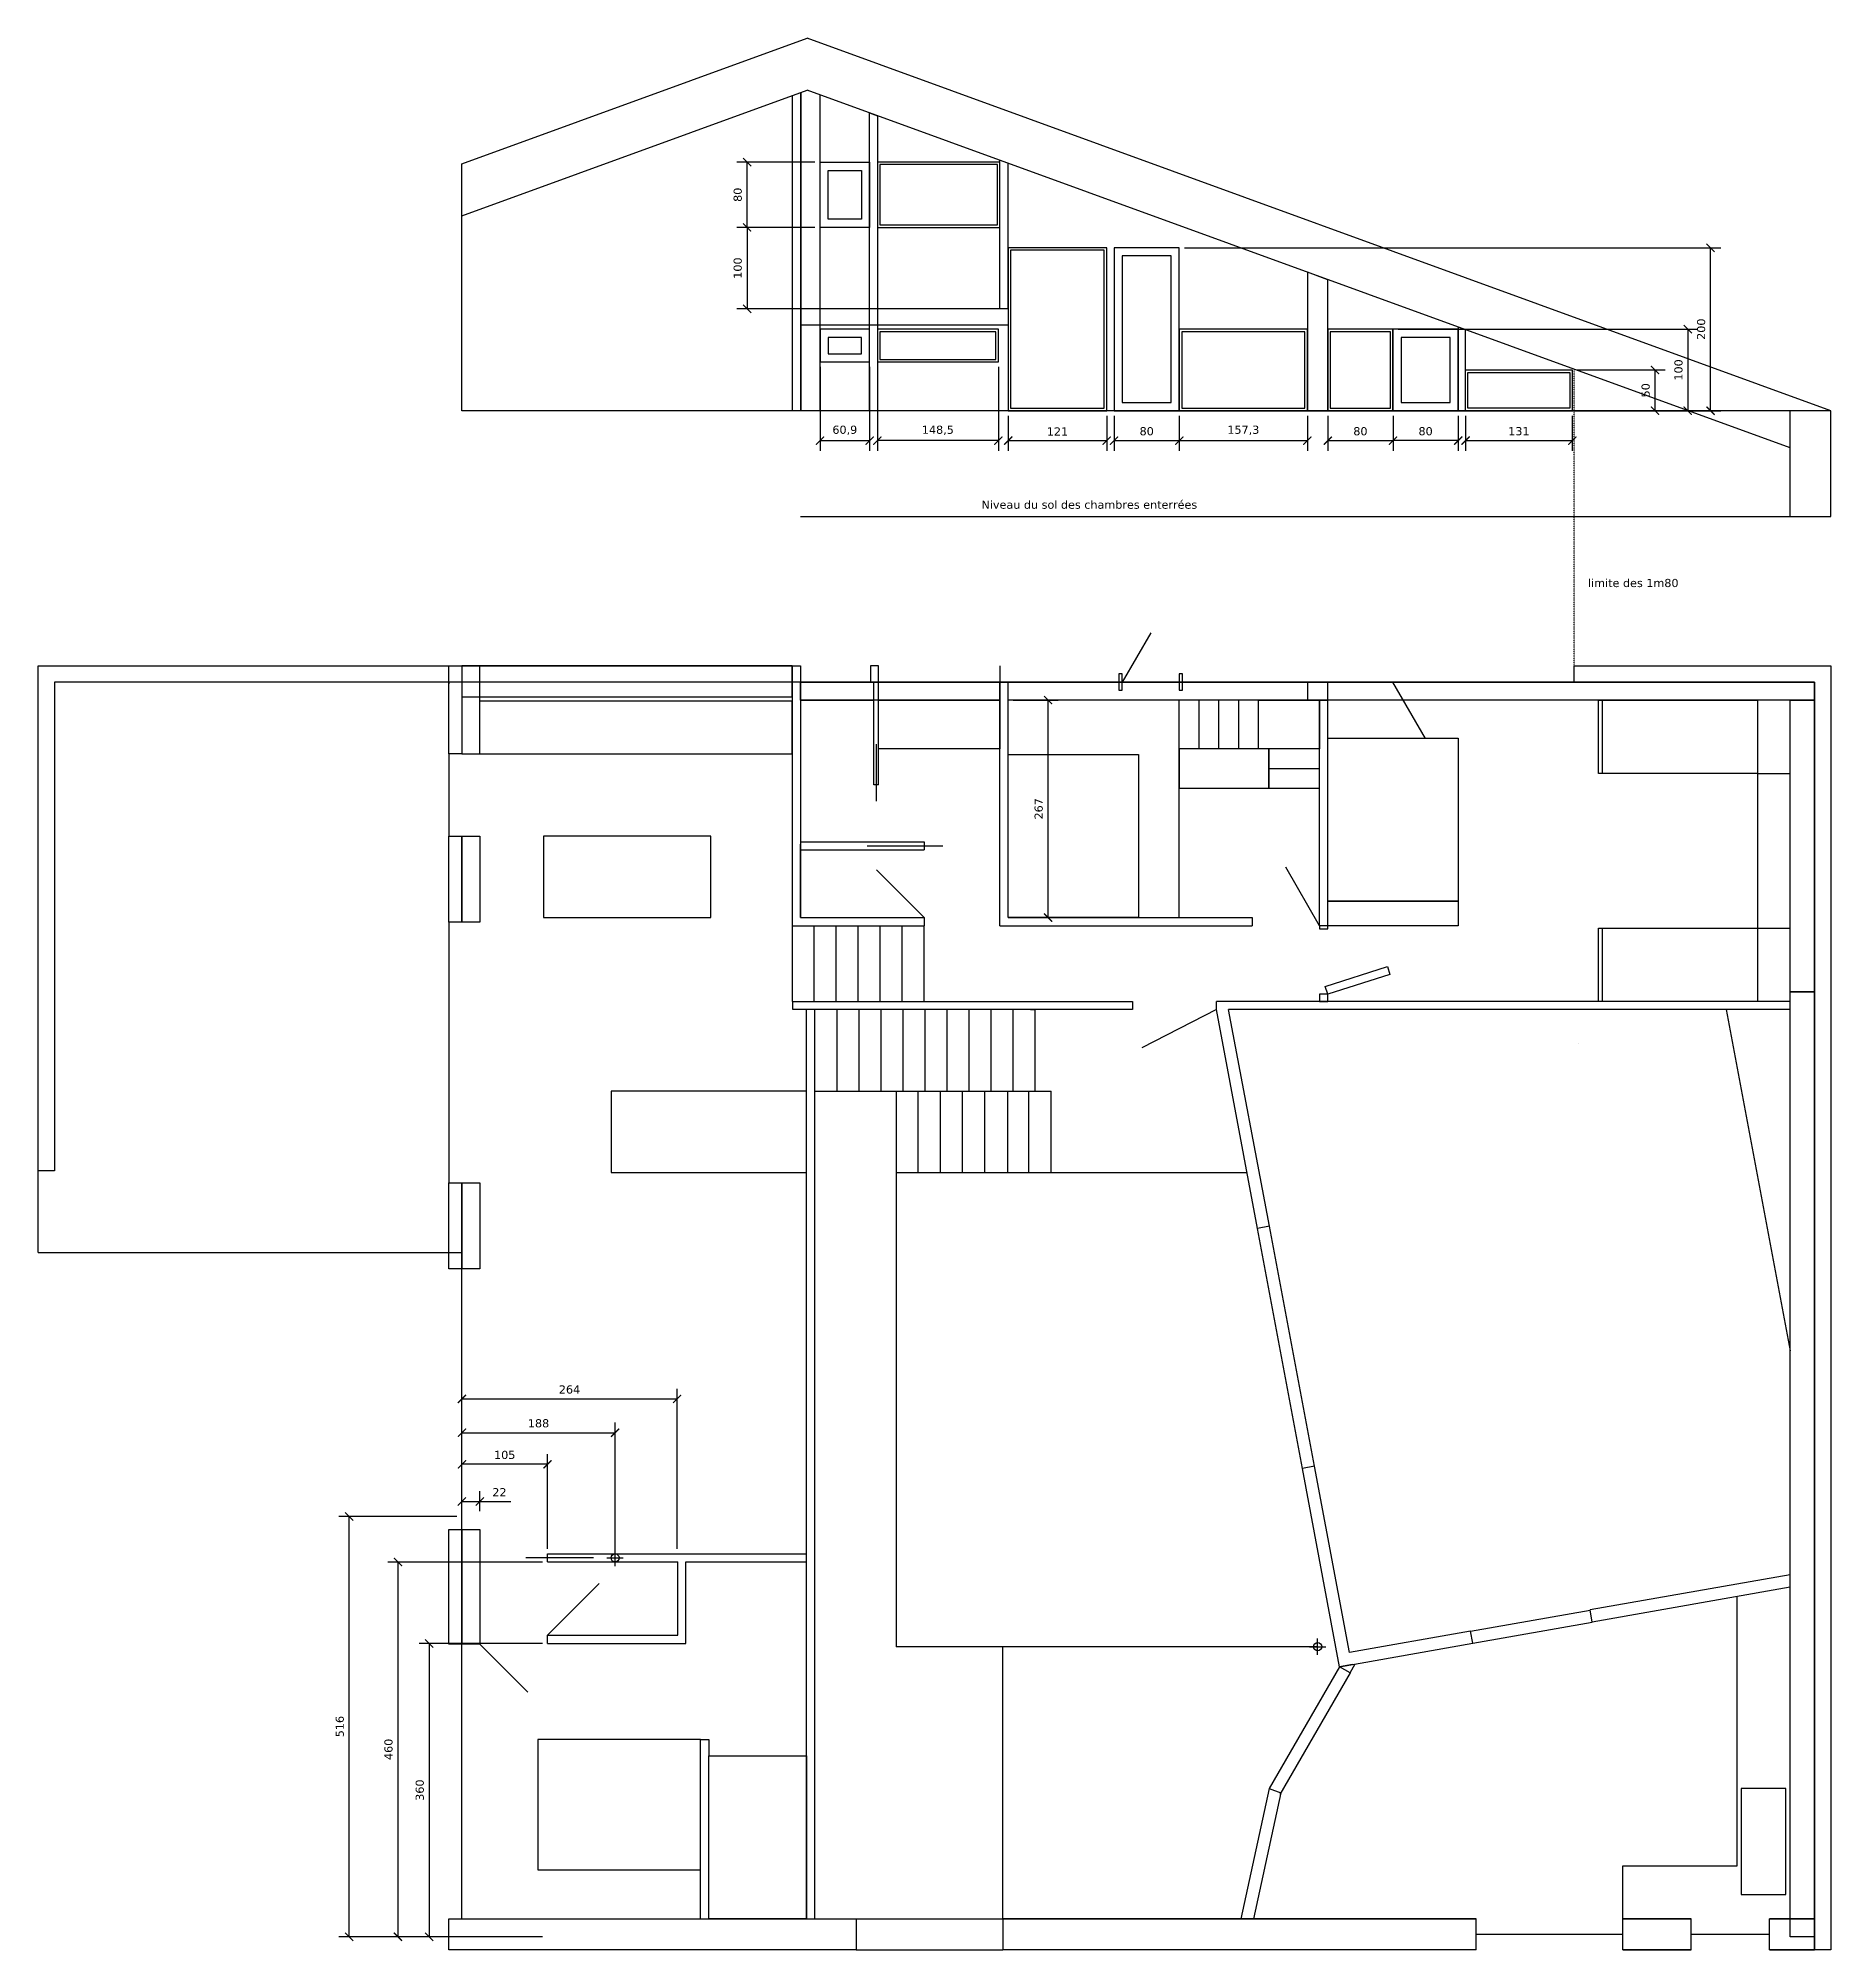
# Model space of a CAD drawing. Header units: centimetres. Extents: x -262314 to 1497847, y -126598 to 219599.
# Drawn here: x 738594 to 760594, y 60783 to 84246 of the extents above; entities that cross this region are included whole.
import ezdxf

# ---------------------------------------------------------------- set-up
doc = ezdxf.new("R2010")
doc.units = ezdxf.units.CM
doc.header["$PDMODE"] = 34
doc.header["$PDSIZE"] = 100
doc.linetypes.add('DOT2', pattern=[0.125, 0, -0.125])
for name, color, linetype in [('A-Roof', 2, 'Continuous'), ('A-terrasse-exterieur', 36, 'Continuous'), ('A-Wall', 30, 'Continuous'), ('AC-Calcul ratios', 4, 'Continuous'), ('Dimensions', 6, 'Continuous'), ('I-Cloison', 11, 'Continuous'), ('I-STAIRS', 44, 'Continuous'), ('IS-Ouate', 253, 'Continuous'), ('Isolant pourtour radier', 36, 'Continuous'), ('lignes-symbolique', 51, 'DOT2'), ('Mobilier PMR', 201, 'Continuous'), ('Mur de soutenement', 1, 'Continuous'), ('Portes', 3, 'Continuous')]:
    doc.layers.add(name, color=color, linetype=linetype)
doc.styles.add('Seb', font='Verdana.ttf')
doc.dimstyles.new('d', dxfattribs={"dimtxt": 1, "dimasz": 1, "dimexe": 1.25, "dimexo": 0.625, "dimtad": 1, "dimdec": 1, "dimlfac": 0.1, "dimtxsty": 'Seb', "dimblk": 'ARCHTICK', "dimblk1": 'ARCHTICK', "dimblk2": 'ARCHTICK', "dimcen": 2.5, "dimclrd": 256, "dimclre": 256, "dimadec": 0, "dimazin": 0, "dimtfac": 1, "dimtdec": 1, "dimtmove": 0, "dimatfit": 3, "dimldrblk": 'ARCHTICK', "dimfxl": 1, "dimlwd": -1, "dimlwe": -1, "dimarcsym": 0})

# ---------------------------------------------------------------- blocks, each defined once
blk = doc.blocks.new('_ArchTick')
at = {"color": 0, "linetype": 'ByBlock', "const_width": 0.15}
blk.add_lwpolyline([(-0.5, -0.5), (0.5, 0.5)], dxfattribs=at)
blk = doc.blocks.new('*D2772')
at = {"layer": 'Defpoints', "color": 0, "transparency": 16777216}
for p in [(750498, 79675), (751708, 79675), (751708, 79307)]:
    blk.add_point(p, dxfattribs=at)
at = {"layer": 'Dimensions', "transparency": 16777216}
for p, q in [((750498, 79612), (750498, 79182)), ((751708, 79612), (751708, 79182)), ((750498, 79307), (751708, 79307))]:
    blk.add_line(p, q, dxfattribs=at)
at = {"layer": 'Dimensions', "transparency": 16777216, "xscale": 100, "yscale": 100, "zscale": 100, "rotation": 180}
blk.add_blockref('_ArchTick', (750498, 79307), dxfattribs=at)
at = {"layer": 'Dimensions', "transparency": 16777216, "xscale": 100, "yscale": 100, "zscale": 100}
blk.add_blockref('_ArchTick', (751708, 79307), dxfattribs=at)
at = {"layer": 'Dimensions', "color": 0, "transparency": 16777216, "insert": (751103, 79420), "char_height": 100, "attachment_point": 5, "style": 'Seb'}
blk.add_mtext('121', dxfattribs=at)
blk = doc.blocks.new('*D2773')
at = {"layer": 'Defpoints', "color": 0, "transparency": 16777216}
for p in [(751798, 79675), (752598, 79675), (752598, 79307)]:
    blk.add_point(p, dxfattribs=at)
at = {"layer": 'Dimensions', "transparency": 16777216}
for p, q in [((751798, 79612), (751798, 79182)), ((752598, 79612), (752598, 79182)), ((751798, 79307), (752598, 79307))]:
    blk.add_line(p, q, dxfattribs=at)
at = {"layer": 'Dimensions', "transparency": 16777216, "xscale": 100, "yscale": 100, "zscale": 100, "rotation": 180}
blk.add_blockref('_ArchTick', (751798, 79307), dxfattribs=at)
at = {"layer": 'Dimensions', "transparency": 16777216, "xscale": 100, "yscale": 100, "zscale": 100}
blk.add_blockref('_ArchTick', (752598, 79307), dxfattribs=at)
at = {"layer": 'Dimensions', "color": 0, "transparency": 16777216, "insert": (752198, 79422), "char_height": 100, "attachment_point": 5, "style": 'Seb'}
blk.add_mtext('80', dxfattribs=at)
blk = doc.blocks.new('*D2774')
at = {"layer": 'Defpoints', "color": 0, "transparency": 16777216}
for p in [(752598, 79675), (754171, 79675), (754171, 79307)]:
    blk.add_point(p, dxfattribs=at)
at = {"layer": 'Dimensions', "transparency": 16777216}
for p, q in [((752598, 79612), (752598, 79182)), ((754171, 79612), (754171, 79182)), ((752598, 79307), (754171, 79307))]:
    blk.add_line(p, q, dxfattribs=at)
at = {"layer": 'Dimensions', "transparency": 16777216, "xscale": 100, "yscale": 100, "zscale": 100, "rotation": 180}
blk.add_blockref('_ArchTick', (752598, 79307), dxfattribs=at)
at = {"layer": 'Dimensions', "transparency": 16777216, "xscale": 100, "yscale": 100, "zscale": 100}
blk.add_blockref('_ArchTick', (754171, 79307), dxfattribs=at)
at = {"layer": 'Dimensions', "color": 0, "transparency": 16777216, "insert": (753384, 79433), "char_height": 100, "attachment_point": 5, "style": 'Seb'}
blk.add_mtext('157,3', dxfattribs=at)
blk = doc.blocks.new('*D2775')
at = {"layer": 'Defpoints', "color": 0, "transparency": 16777216}
for p in [(756111, 79675), (757421, 79675), (757421, 79307)]:
    blk.add_point(p, dxfattribs=at)
at = {"layer": 'Dimensions', "transparency": 16777216}
for p, q in [((756111, 79612), (756111, 79182)), ((757421, 79612), (757421, 79182)), ((756111, 79307), (757421, 79307))]:
    blk.add_line(p, q, dxfattribs=at)
at = {"layer": 'Dimensions', "transparency": 16777216, "xscale": 100, "yscale": 100, "zscale": 100, "rotation": 180}
blk.add_blockref('_ArchTick', (756111, 79307), dxfattribs=at)
at = {"layer": 'Dimensions', "transparency": 16777216, "xscale": 100, "yscale": 100, "zscale": 100}
blk.add_blockref('_ArchTick', (757421, 79307), dxfattribs=at)
at = {"layer": 'Dimensions', "color": 0, "transparency": 16777216, "insert": (756766, 79422), "char_height": 100, "attachment_point": 5, "style": 'Seb'}
blk.add_mtext('131', dxfattribs=at)
blk = doc.blocks.new('*D2776')
at = {"layer": 'Defpoints', "color": 0, "transparency": 16777216}
for p in [(752598, 81675), (759118, 81675), (752598, 79675)]:
    blk.add_point(p, dxfattribs=at)
at = {"layer": 'Dimensions', "transparency": 16777216}
for p, q in [((752660, 81675), (759243, 81675)), ((759118, 79675), (759118, 81675)), ((752660, 79675), (759243, 79675))]:
    blk.add_line(p, q, dxfattribs=at)
at = {"layer": 'Dimensions', "transparency": 16777216, "xscale": 100, "yscale": 100, "zscale": 100}
for p, rotation in [((759118, 81675), 90), ((759118, 79675), 270)]:
    blk.add_blockref('_ArchTick', p, dxfattribs=dict(at, rotation=rotation))
at = {"layer": 'Dimensions', "color": 0, "transparency": 16777216, "insert": (759003, 80675), "char_height": 100, "attachment_point": 5, "rotation": 90, "style": 'Seb'}
blk.add_mtext('200', dxfattribs=at)
blk = doc.blocks.new('*D2777')
at = {"layer": 'Defpoints', "color": 0, "transparency": 16777216}
for p in [(755221, 80675), (756021, 79675), (758839, 79675)]:
    blk.add_point(p, dxfattribs=at)
at = {"layer": 'Dimensions', "transparency": 16777216}
for p, q in [((755283, 80675), (758964, 80675)), ((758839, 80675), (758839, 79675)), ((756083, 79675), (758964, 79675))]:
    blk.add_line(p, q, dxfattribs=at)
at = {"layer": 'Dimensions', "transparency": 16777216, "xscale": 100, "yscale": 100, "zscale": 100}
for p, rotation in [((758839, 80675), 90), ((758839, 79675), 270)]:
    blk.add_blockref('_ArchTick', p, dxfattribs=dict(at, rotation=rotation))
at = {"layer": 'Dimensions', "color": 0, "transparency": 16777216, "insert": (758725, 80175), "char_height": 100, "attachment_point": 5, "rotation": 90, "style": 'Seb'}
blk.add_mtext('100', dxfattribs=at)
blk = doc.blocks.new('*D2778')
at = {"layer": 'Defpoints', "color": 0, "transparency": 16777216}
for p in [(757421, 80175), (757421, 79675), (758436, 79675)]:
    blk.add_point(p, dxfattribs=at)
at = {"layer": 'Dimensions', "transparency": 16777216}
for p, q in [((757483, 80175), (758561, 80175)), ((758436, 80175), (758436, 79675)), ((757483, 79675), (758561, 79675))]:
    blk.add_line(p, q, dxfattribs=at)
at = {"layer": 'Dimensions', "transparency": 16777216, "xscale": 100, "yscale": 100, "zscale": 100}
for p, rotation in [((758436, 80175), 90), ((758436, 79675), 270)]:
    blk.add_blockref('_ArchTick', p, dxfattribs=dict(at, rotation=rotation))
at = {"layer": 'Dimensions', "color": 0, "transparency": 16777216, "insert": (758322, 79925), "char_height": 100, "attachment_point": 5, "rotation": 90, "style": 'Seb'}
blk.add_mtext('50', dxfattribs=at)
blk = doc.blocks.new('*D2779')
at = {"layer": 'Defpoints', "color": 0, "transparency": 16777216}
for p in [(750498, 76123), (750988, 76123), (750498, 73453)]:
    blk.add_point(p, dxfattribs=at)
at = {"layer": 'Dimensions', "transparency": 16777216}
for p, q in [((750560, 76123), (751113, 76123)), ((750988, 73453), (750988, 76123)), ((750560, 73453), (751113, 73453))]:
    blk.add_line(p, q, dxfattribs=at)
at = {"layer": 'Dimensions', "transparency": 16777216, "xscale": 100, "yscale": 100, "zscale": 100}
for p, rotation in [((750988, 76123), 90), ((750988, 73453), 270)]:
    blk.add_blockref('_ArchTick', p, dxfattribs=dict(at, rotation=rotation))
at = {"layer": 'Dimensions', "color": 0, "transparency": 16777216, "insert": (750873, 74788), "char_height": 100, "attachment_point": 5, "rotation": 90, "style": 'Seb'}
blk.add_mtext('267', dxfattribs=at)
blk = doc.blocks.new('*D2780')
at = {"layer": 'Defpoints', "color": 0, "transparency": 16777216}
for p in [(748893, 80275), (750378, 80275), (748893, 79307)]:
    blk.add_point(p, dxfattribs=at)
at = {"layer": 'Dimensions', "transparency": 16777216}
for p, q in [((748893, 80212), (748893, 79182)), ((750378, 80212), (750378, 79182)), ((750378, 79307), (748893, 79307))]:
    blk.add_line(p, q, dxfattribs=at)
at = {"layer": 'Dimensions', "transparency": 16777216, "xscale": 100, "yscale": 100, "zscale": 100, "rotation": 180}
blk.add_blockref('_ArchTick', (748893, 79307), dxfattribs=at)
at = {"layer": 'Dimensions', "transparency": 16777216, "xscale": 100, "yscale": 100, "zscale": 100}
blk.add_blockref('_ArchTick', (750378, 79307), dxfattribs=at)
at = {"layer": 'Dimensions', "color": 0, "transparency": 16777216, "insert": (749635, 79433), "char_height": 100, "attachment_point": 5, "style": 'Seb'}
blk.add_mtext('148,5', dxfattribs=at)
blk = doc.blocks.new('*D2781')
at = {"layer": 'Defpoints', "color": 0, "transparency": 16777216}
for p in [(748189, 80275), (748798, 80275), (748798, 79307)]:
    blk.add_point(p, dxfattribs=at)
at = {"layer": 'Dimensions', "transparency": 16777216}
for p, q in [((748189, 80212), (748189, 79182)), ((748798, 80212), (748798, 79182)), ((748189, 79307), (748798, 79307))]:
    blk.add_line(p, q, dxfattribs=at)
at = {"layer": 'Dimensions', "transparency": 16777216, "xscale": 100, "yscale": 100, "zscale": 100, "rotation": 180}
blk.add_blockref('_ArchTick', (748189, 79307), dxfattribs=at)
at = {"layer": 'Dimensions', "transparency": 16777216, "xscale": 100, "yscale": 100, "zscale": 100}
blk.add_blockref('_ArchTick', (748798, 79307), dxfattribs=at)
at = {"layer": 'Dimensions', "color": 0, "transparency": 16777216, "insert": (748493, 79433), "char_height": 100, "attachment_point": 5, "style": 'Seb'}
blk.add_mtext('60,9', dxfattribs=at)
blk = doc.blocks.new('*D2782')
at = {"layer": 'Defpoints', "color": 0, "transparency": 16777216}
for p in [(755221, 79675), (756021, 79675), (755221, 79307)]:
    blk.add_point(p, dxfattribs=at)
at = {"layer": 'Dimensions', "transparency": 16777216}
for p, q in [((755221, 79612), (755221, 79182)), ((756021, 79612), (756021, 79182)), ((756021, 79307), (755221, 79307))]:
    blk.add_line(p, q, dxfattribs=at)
at = {"layer": 'Dimensions', "transparency": 16777216, "xscale": 100, "yscale": 100, "zscale": 100, "rotation": 180}
blk.add_blockref('_ArchTick', (755221, 79307), dxfattribs=at)
at = {"layer": 'Dimensions', "transparency": 16777216, "xscale": 100, "yscale": 100, "zscale": 100}
blk.add_blockref('_ArchTick', (756021, 79307), dxfattribs=at)
at = {"layer": 'Dimensions', "color": 0, "transparency": 16777216, "insert": (755621, 79422), "char_height": 100, "attachment_point": 5, "style": 'Seb'}
blk.add_mtext('80', dxfattribs=at)
blk = doc.blocks.new('*D2783')
at = {"layer": 'Defpoints', "color": 0, "transparency": 16777216}
for p in [(754421, 79675), (755221, 79675), (755221, 79307)]:
    blk.add_point(p, dxfattribs=at)
at = {"layer": 'Dimensions', "transparency": 16777216}
for p, q in [((754421, 79612), (754421, 79182)), ((755221, 79612), (755221, 79182)), ((754421, 79307), (755221, 79307))]:
    blk.add_line(p, q, dxfattribs=at)
at = {"layer": 'Dimensions', "transparency": 16777216, "xscale": 100, "yscale": 100, "zscale": 100, "rotation": 180}
blk.add_blockref('_ArchTick', (754421, 79307), dxfattribs=at)
at = {"layer": 'Dimensions', "transparency": 16777216, "xscale": 100, "yscale": 100, "zscale": 100}
blk.add_blockref('_ArchTick', (755221, 79307), dxfattribs=at)
at = {"layer": 'Dimensions', "color": 0, "transparency": 16777216, "insert": (754821, 79422), "char_height": 100, "attachment_point": 5, "style": 'Seb'}
blk.add_mtext('80', dxfattribs=at)
blk = doc.blocks.new('*D2784')
at = {"layer": 'Defpoints', "color": 0, "transparency": 16777216}
for p in [(748189, 81925), (747294, 80925), (748189, 80925)]:
    blk.add_point(p, dxfattribs=at)
at = {"layer": 'Dimensions', "transparency": 16777216}
for p, q in [((748126, 81925), (747169, 81925)), ((747294, 81925), (747294, 80925)), ((748126, 80925), (747169, 80925))]:
    blk.add_line(p, q, dxfattribs=at)
at = {"layer": 'Dimensions', "transparency": 16777216, "xscale": 100, "yscale": 100, "zscale": 100}
for p, rotation in [((747294, 81925), 90), ((747294, 80925), 270)]:
    blk.add_blockref('_ArchTick', p, dxfattribs=dict(at, rotation=rotation))
at = {"layer": 'Dimensions', "color": 0, "transparency": 16777216, "insert": (747179, 81425), "char_height": 100, "attachment_point": 5, "rotation": 90, "style": 'Seb'}
blk.add_mtext('100', dxfattribs=at)
blk = doc.blocks.new('*D2785')
at = {"layer": 'Defpoints', "color": 0, "transparency": 16777216}
for p in [(747294, 82725), (748189, 82725), (748189, 81925)]:
    blk.add_point(p, dxfattribs=at)
at = {"layer": 'Dimensions', "transparency": 16777216}
for p, q in [((748126, 82725), (747169, 82725)), ((747294, 81925), (747294, 82725)), ((748126, 81925), (747169, 81925))]:
    blk.add_line(p, q, dxfattribs=at)
at = {"layer": 'Dimensions', "transparency": 16777216, "xscale": 100, "yscale": 100, "zscale": 100}
for p, rotation in [((747294, 82725), 90), ((747294, 81925), 270)]:
    blk.add_blockref('_ArchTick', p, dxfattribs=dict(at, rotation=rotation))
at = {"layer": 'Dimensions', "color": 0, "transparency": 16777216, "insert": (747179, 82325), "char_height": 100, "attachment_point": 5, "rotation": 90, "style": 'Seb'}
blk.add_mtext('80', dxfattribs=at)
blk = doc.blocks.new('*D2797')
at = {"layer": 'Defpoints', "color": 0, "transparency": 16777216}
for p in [(743794, 66742), (743794, 65643), (744844, 65643)]:
    blk.add_point(p, dxfattribs=at)
at = {"layer": 'Dimensions', "transparency": 16777216}
for p, q in [((743794, 65706), (743794, 66867)), ((744844, 66742), (743794, 66742)), ((744844, 65706), (744844, 66867))]:
    blk.add_line(p, q, dxfattribs=at)
at = {"layer": 'Dimensions', "transparency": 16777216, "xscale": 100, "yscale": 100, "zscale": 100, "rotation": 180}
blk.add_blockref('_ArchTick', (743794, 66742), dxfattribs=at)
at = {"layer": 'Dimensions', "transparency": 16777216, "xscale": 100, "yscale": 100, "zscale": 100}
blk.add_blockref('_ArchTick', (744844, 66742), dxfattribs=at)
at = {"layer": 'Dimensions', "color": 0, "transparency": 16777216, "insert": (744319, 66857), "char_height": 100, "attachment_point": 5, "style": 'Seb'}
blk.add_mtext('105', dxfattribs=at)
blk = doc.blocks.new('*D2798')
at = {"layer": 'Defpoints', "color": 0, "transparency": 16777216}
for p in [(744014, 66286), (743794, 65943), (744014, 66103)]:
    blk.add_point(p, dxfattribs=at)
at = {"layer": 'Dimensions', "transparency": 16777216}
for p, q in [((743794, 66006), (743794, 66411)), ((744014, 66166), (744014, 66411)), ((743794, 66286), (744014, 66286)), ((744014, 66286), (744395, 66286))]:
    blk.add_line(p, q, dxfattribs=at)
at = {"layer": 'Dimensions', "transparency": 16777216, "xscale": 100, "yscale": 100, "zscale": 100, "rotation": 180}
blk.add_blockref('_ArchTick', (743794, 66286), dxfattribs=at)
at = {"layer": 'Dimensions', "transparency": 16777216, "xscale": 100, "yscale": 100, "zscale": 100}
blk.add_blockref('_ArchTick', (744014, 66286), dxfattribs=at)
at = {"layer": 'Dimensions', "color": 0, "transparency": 16777216, "insert": (744254, 66400), "char_height": 100, "attachment_point": 5, "style": 'Seb'}
blk.add_mtext('22', dxfattribs=at)
blk = doc.blocks.new('*D2799')
at = {"layer": 'Defpoints', "color": 0, "transparency": 16777216}
for p in [(745674, 67130), (743794, 65643), (745674, 65593)]:
    blk.add_point(p, dxfattribs=at)
at = {"layer": 'Dimensions', "transparency": 16777216}
for p, q in [((743794, 65706), (743794, 67255)), ((743794, 67130), (745674, 67130)), ((745674, 65656), (745674, 67255))]:
    blk.add_line(p, q, dxfattribs=at)
at = {"layer": 'Dimensions', "transparency": 16777216, "xscale": 100, "yscale": 100, "zscale": 100, "rotation": 180}
blk.add_blockref('_ArchTick', (743794, 67130), dxfattribs=at)
at = {"layer": 'Dimensions', "transparency": 16777216, "xscale": 100, "yscale": 100, "zscale": 100}
blk.add_blockref('_ArchTick', (745674, 67130), dxfattribs=at)
at = {"layer": 'Dimensions', "color": 0, "transparency": 16777216, "insert": (744734, 67245), "char_height": 100, "attachment_point": 5, "style": 'Seb'}
blk.add_mtext('188', dxfattribs=at)
blk = doc.blocks.new('*D2800')
at = {"layer": 'Defpoints', "color": 0, "transparency": 16777216}
for p in [(746434, 67545), (743794, 65643), (746434, 65643)]:
    blk.add_point(p, dxfattribs=at)
at = {"layer": 'Dimensions', "transparency": 16777216}
for p, q in [((743794, 65706), (743794, 67670)), ((746434, 65706), (746434, 67670)), ((743794, 67545), (746434, 67545))]:
    blk.add_line(p, q, dxfattribs=at)
at = {"layer": 'Dimensions', "transparency": 16777216, "xscale": 100, "yscale": 100, "zscale": 100, "rotation": 180}
blk.add_blockref('_ArchTick', (743794, 67545), dxfattribs=at)
at = {"layer": 'Dimensions', "transparency": 16777216, "xscale": 100, "yscale": 100, "zscale": 100}
blk.add_blockref('_ArchTick', (746434, 67545), dxfattribs=at)
at = {"layer": 'Dimensions', "color": 0, "transparency": 16777216, "insert": (745114, 67660), "char_height": 100, "attachment_point": 5, "style": 'Seb'}
blk.add_mtext('264', dxfattribs=at)
blk = doc.blocks.new('*D2801')
at = {"layer": 'Defpoints', "color": 0, "transparency": 16777216}
for p in [(742410, 66103), (743794, 66103), (743794, 60943)]:
    blk.add_point(p, dxfattribs=at)
at = {"layer": 'Dimensions', "transparency": 16777216}
for p, q in [((743731, 66103), (742285, 66103)), ((742410, 60943), (742410, 66103)), ((743731, 60943), (742285, 60943))]:
    blk.add_line(p, q, dxfattribs=at)
at = {"layer": 'Dimensions', "transparency": 16777216, "xscale": 100, "yscale": 100, "zscale": 100}
for p, rotation in [((742410, 66103), 90), ((742410, 60943), 270)]:
    blk.add_blockref('_ArchTick', p, dxfattribs=dict(at, rotation=rotation))
at = {"layer": 'Dimensions', "color": 0, "transparency": 16777216, "insert": (742295, 63523), "char_height": 100, "attachment_point": 5, "rotation": 90, "style": 'Seb'}
blk.add_mtext('516', dxfattribs=at)
blk = doc.blocks.new('*D2802')
at = {"layer": 'Defpoints', "color": 0, "transparency": 16777216}
for p in [(744844, 65543), (743008, 60943), (744844, 60943)]:
    blk.add_point(p, dxfattribs=at)
at = {"layer": 'Dimensions', "transparency": 16777216}
for p, q in [((744781, 65543), (742883, 65543)), ((743008, 65543), (743008, 60943)), ((744781, 60943), (742883, 60943))]:
    blk.add_line(p, q, dxfattribs=at)
at = {"layer": 'Dimensions', "transparency": 16777216, "xscale": 100, "yscale": 100, "zscale": 100}
for p, rotation in [((743008, 65543), 90), ((743008, 60943), 270)]:
    blk.add_blockref('_ArchTick', p, dxfattribs=dict(at, rotation=rotation))
at = {"layer": 'Dimensions', "color": 0, "transparency": 16777216, "insert": (742893, 63243), "char_height": 100, "attachment_point": 5, "rotation": 90, "style": 'Seb'}
blk.add_mtext('460', dxfattribs=at)
blk = doc.blocks.new('*D2803')
at = {"layer": 'Defpoints', "color": 0, "transparency": 16777216}
for p in [(744844, 64543), (743392, 60943), (744844, 60943)]:
    blk.add_point(p, dxfattribs=at)
at = {"layer": 'Dimensions', "transparency": 16777216}
for p, q in [((744781, 64543), (743267, 64543)), ((743392, 64543), (743392, 60943)), ((744781, 60943), (743267, 60943))]:
    blk.add_line(p, q, dxfattribs=at)
at = {"layer": 'Dimensions', "transparency": 16777216, "xscale": 100, "yscale": 100, "zscale": 100}
for p, rotation in [((743392, 64543), 90), ((743392, 60943), 270)]:
    blk.add_blockref('_ArchTick', p, dxfattribs=dict(at, rotation=rotation))
at = {"layer": 'Dimensions', "color": 0, "transparency": 16777216, "insert": (743277, 62743), "char_height": 100, "attachment_point": 5, "rotation": 90, "style": 'Seb'}
blk.add_mtext('360', dxfattribs=at)

msp = doc.modelspace()

# ---------------------------------------------------------------- linework, layer by layer
at = {"layer": 'A-Roof'}
for p, q in [((743793.72, 82703.69), (748032.51, 84246.48)), ((760593.72, 79674.58), (748032.51, 84246.48)), ((743793.72, 82065.19), (748032.51, 83607.98)), ((760093.72, 79218.05), (748032.51, 83607.98)), ((743793.72, 79674.58), (743793.72, 82703.69)), ((760593.72, 79674.58), (743793.72, 79674.58))]:
    msp.add_line(p, q, dxfattribs=at)
at = {"layer": 'A-terrasse-exterieur'}
msp.add_line((738593.72, 69343.39), (743793.72, 69343.39), dxfattribs=at)
at = {"layer": 'A-Wall'}
for p, q in [((743633.72, 60783.39), (743633.72, 61163.39)), ((743633.72, 61163.39), (748633.72, 61163.39)), ((748633.72, 61163.39), (748633.72, 60783.39)), ((750433.72, 61163.39), (756243.72, 61163.39)), ((750433.72, 61163.39), (750433.72, 60783.39)), ((756243.72, 60783.39), (756243.72, 61163.39)), ((758043.72, 61163.39), (758878.72, 61163.39)), ((758043.72, 60783.39), (758043.72, 61163.39)), ((758878.72, 60783.39), (758878.72, 61163.39)), ((759843.72, 61163.39), (760393.72, 61163.39)), ((759843.72, 60783.39), (759843.72, 61163.39)), ((760393.72, 61163.39), (760393.72, 60783.39)), ((748633.72, 60783.39), (743633.72, 60783.39)), ((756243.72, 60783.39), (750433.72, 60783.39)), ((758878.72, 60783.39), (758043.72, 60783.39)), ((760393.72, 60783.39), (759843.72, 60783.39))]:
    msp.add_line(p, q, dxfattribs=at)
for points in [[(743793.72, 75463.39), (743633.72, 75463.39), (743633.72, 76543.39), (743793.72, 76543.39), (743793.72, 75463.39)], [(743793.72, 64533.39), (743633.72, 64533.39), (743633.72, 65943.39), (743793.72, 65943.39), (743793.72, 64543.39)], [(756243.72, 61163.39), (750433.72, 61163.39)], [(758878.72, 61163.39), (758043.72, 61163.39)], [(759843.72, 60783.39), (760393.72, 60783.39), (760393.72, 61163.39), (759843.72, 61163.39)], [(758043.72, 60783.39), (758878.72, 60783.39)]]:
    msp.add_lwpolyline(points, dxfattribs=at)
for points in [[(743793.72, 76543.39), (743793.72, 76163.39), (747847.51, 76163.39), (747847.51, 76543.39)], [(743633.72, 74453.39), (743793.72, 74453.39), (743793.72, 73398.39), (743633.72, 73398.39)], [(743793.72, 69143.39), (743633.72, 69143.39), (743633.72, 70198.39), (743793.72, 70198.39)]]:
    msp.add_lwpolyline(points, close=True, dxfattribs=at)
at = {"layer": 'AC-Calcul ratios'}
for p, q in [((753556.84, 69637.93), (753053.96, 72323.39)), ((753703.19, 69663.73), (753203.6, 72323.39)), ((753703.19, 69663.73), (753556.84, 69637.93)), ((754256.57, 66717.74), (754108.56, 66691.64)), ((754564.31, 64257.82), (754108.56, 66691.64)), ((754685.7, 64433.2), (754256.57, 66717.74)), ((760093.72, 65386.78), (757639.28, 64954)), ((760093.72, 65234.47), (757665.45, 64805.57)), ((757665.61, 64804.66), (757639.28, 64954)), ((754564.31, 64257.82), (756199.1, 64546.08)), ((756172.76, 64695.41), (754685.7, 64433.2)), ((756199.1, 64546.08), (756172.76, 64695.41)), ((754694.22, 64182.82), (754757.15, 64291.82)), ((754721.88, 64285.65), (754564.31, 64257.82)), ((754694.22, 64182.82), (754564.31, 64257.82)), ((753701.49, 62763.37), (753354.45, 61163.39)), ((753843.11, 62708.66), (753507.94, 61163.39)), ((753701.49, 62763.37), (753843.11, 62708.66)), ((753354.45, 61163.39), (753507.94, 61163.39))]:
    msp.add_line(p, q, dxfattribs=at)
msp.add_lwpolyline([(759308.22, 72323.39), (760093.72, 68136.66)], dxfattribs=at)
at = {"layer": 'I-Cloison'}
for p, q in [((747847.51, 83540.64), (747847.51, 79674.58)), ((747947.51, 83577.04), (747947.51, 79674.58)), ((750397.51, 80924.58), (750397.51, 82747.19)), ((750497.51, 80924.58), (750497.51, 82710.79)), ((750497.51, 80924.58), (747947.51, 80924.58)), ((750497.51, 80724.58), (747947.51, 80724.58)), ((760093.72, 78374.58), (760093.72, 79674.58)), ((760593.72, 78374.58), (760593.72, 79674.58)), ((747947.51, 78374.58), (760593.72, 78374.58)), ((743793.72, 76543.39), (743793.72, 75463.39)), ((744013.72, 75463.39), (744013.72, 76543.39)), ((747847.51, 76543.39), (747847.51, 76108.39)), ((747947.51, 76543.39), (747947.51, 76343.39)), ((747847.51, 76343.39), (747847.51, 73353.39)), ((747947.51, 76343.39), (747847.51, 76343.39)), ((747947.51, 76343.39), (747947.51, 73453.39)), ((748847.51, 75083.39), (748847.51, 76343.39)), ((748907.51, 75083.39), (748907.51, 76343.39)), ((750397.51, 73353.39), (750397.51, 76343.39)), ((750497.51, 73453.39), (750497.51, 76343.39)), ((754403.32, 76343.39), (754623.32, 76343.39)), ((747947.51, 76123.39), (747947.51, 74283.39)), ((747947.51, 76123.39), (748847.51, 76123.39)), ((752597.51, 73453.39), (752597.51, 76123.39)), ((753797.51, 76123.39), (752597.51, 76123.39)), ((754320.72, 73353.39), (754320.72, 76123.39)), ((754420.72, 73353.39), (754420.72, 76123.39)), ((757743.72, 75223.39), (757743.72, 76123.39)), ((757743.72, 76123.39), (757793.72, 76123.39)), ((759693.72, 76123.39), (759693.72, 72423.39)), ((743793.72, 75463.39), (744013.72, 75463.39)), ((748907.51, 75083.39), (748847.51, 75083.39)), ((757793.72, 75223.39), (757743.72, 75223.39)), ((759693.72, 75223.39), (760093.72, 75223.39)), ((747947.51, 74383.39), (749467.51, 74383.39)), ((749467.51, 74383.39), (749467.51, 74283.39)), ((747947.51, 73453.39), (747947.51, 74353.39)), ((747947.51, 74283.39), (749467.51, 74283.39)), ((747947.51, 73453.39), (749467.51, 73453.39)), ((749467.51, 73453.39), (749467.51, 73353.39)), ((750497.51, 73453.39), (751097.51, 73453.39)), ((750497.51, 73453.39), (753490.72, 73453.39)), ((753490.72, 73453.39), (753490.72, 73353.39)), ((747847.51, 73353.39), (749467.51, 73353.39)), ((750397.51, 73353.39), (753490.72, 73353.39)), ((754420.72, 73353.39), (754320.72, 73353.39)), ((757743.72, 72423.39), (757743.72, 73323.39)), ((757743.72, 73323.39), (757793.72, 73323.39)), ((759693.72, 73323.39), (760093.72, 73323.39)), ((747856.38, 72323.39), (747856.38, 72423.39)), ((752023.96, 72323.39), (747856.38, 72323.39)), ((748023.72, 61163.39), (748023.72, 72323.39)), ((748123.72, 61163.39), (748123.72, 72323.39)), ((752023.96, 72423.39), (752023.96, 72323.39)), ((760093.72, 72423.39), (753053.96, 72423.39)), ((753053.96, 72323.39), (753053.96, 72423.39)), ((760093.72, 72323.39), (753203.6, 72323.39)), ((757793.72, 72423.39), (757743.72, 72423.39)), ((757493.72, 71908.44), (757493.72, 71908.44)), ((744843.72, 65643.39), (748023.72, 65643.39)), ((744843.72, 65543.39), (744843.72, 65643.39)), ((744843.72, 65543.39), (746443.72, 65543.39)), ((746443.72, 64643.39), (746443.72, 65543.39)), ((746543.72, 65543.39), (748023.72, 65543.39)), ((746543.72, 64543.39), (746543.72, 65543.39)), ((748023.72, 61163.39), (748023.72, 65333.39)), ((744843.72, 64643.39), (746443.72, 64643.39)), ((744843.72, 64543.39), (744843.72, 64643.39)), ((744843.72, 64543.39), (746543.72, 64543.39)), ((746723.72, 61163.39), (746723.72, 63363.39)), ((746723.72, 63363.39), (746823.72, 63363.39)), ((746823.72, 63363.39), (746823.72, 63163.39))]:
    msp.add_line(p, q, dxfattribs=at)
for points in [[(750397.51, 76123.39), (750397.51, 75523.39), (748907.51, 75523.39), (748907.51, 76123.39), (750397.51, 76123.39)], [(747847.51, 72423.39), (752023.96, 72423.39)]]:
    msp.add_lwpolyline(points, dxfattribs=at)
for points in [[(757793.72, 76123.39), (759693.72, 76123.39), (759693.72, 75223.39), (757793.72, 75223.39)], [(756020.72, 75653.39), (756020.72, 73653.39), (754420.72, 73653.39), (754420.72, 75653.39)], [(752097.51, 75453.39), (752097.51, 73453.39), (750497.51, 73453.39), (750497.51, 75453.39)], [(752597.51, 75043.39), (753697.51, 75043.39), (753697.51, 75523.39), (752597.51, 75523.39)], [(743793.72, 74453.39), (744013.72, 74453.39), (744013.72, 73398.39), (743793.72, 73398.39)], [(754420.72, 73353.39), (754420.72, 73653.39), (756020.72, 73653.39), (756020.72, 73353.39)], [(754320.72, 73353.39), (754320.72, 73313.39), (754420.72, 73313.39), (754420.72, 73353.39)], [(757793.72, 73323.39), (759693.72, 73323.39), (759693.72, 72423.39), (757793.72, 72423.39)], [(754320.72, 72513.39), (754320.72, 72423.39), (754420.72, 72423.39), (754420.72, 72513.39)], [(743793.72, 70198.39), (744013.72, 70198.39), (744013.72, 69143.39), (743793.72, 69143.39)], [(744013.72, 64533.39), (743793.72, 64533.39), (743793.72, 65943.39), (744013.72, 65943.39)], [(744723.72, 61763.39), (746723.72, 61763.39), (746723.72, 63363.39), (744723.72, 63363.39)], [(748023.72, 63163.39), (748023.72, 61163.39), (746823.72, 61163.39), (746823.72, 63163.39)]]:
    msp.add_lwpolyline(points, close=True, dxfattribs=at)
at = {"layer": 'I-STAIRS'}
for p, q in [((747958.72, 79674.58), (747958.72, 83581.12)), ((748188.72, 79674.58), (748188.72, 83551.12)), ((760593.72, 79674.58), (748073.72, 79674.58)), ((752597.51, 75523.39), (752597.51, 76123.39)), ((753570.72, 76123.39), (752597.51, 76123.39)), ((752840.81, 75523.39), (752840.81, 76123.39)), ((753084.12, 75523.39), (753084.12, 76123.39)), ((753327.42, 75523.39), (753327.42, 76123.39)), ((753570.72, 75523.39), (752597.51, 75523.39)), ((753697.51, 75283.39), (754320.72, 75283.39)), ((748117.51, 72423.39), (748117.51, 73353.39)), ((748387.51, 72423.39), (748387.51, 73353.39)), ((748657.51, 72423.39), (748657.51, 73353.39)), ((748927.51, 72423.39), (748927.51, 73353.39)), ((749197.51, 72423.39), (749197.51, 73353.39)), ((749467.51, 72423.39), (749467.51, 73353.39)), ((748883.72, 72323.39), (748123.72, 72323.39)), ((748393.72, 72323.39), (748393.72, 71323.39)), ((748663.72, 72323.39), (748663.72, 71323.39)), ((749153.72, 72323.39), (748883.72, 72323.39)), ((748933.72, 72323.39), (748933.72, 71323.39)), ((749423.72, 72323.39), (749153.72, 72323.39)), ((749203.72, 72323.39), (749203.72, 71323.39)), ((749693.72, 72323.39), (749423.72, 72323.39)), ((749473.72, 72323.39), (749473.72, 71323.39)), ((749963.72, 72323.39), (749693.72, 72323.39)), ((749743.72, 72323.39), (749743.72, 71323.39)), ((750233.72, 72323.39), (749963.72, 72323.39)), ((750013.72, 72323.39), (750013.72, 71323.39)), ((750503.72, 72323.39), (750233.72, 72323.39)), ((750283.72, 72323.39), (750283.72, 71323.39)), ((750773.72, 72323.39), (750503.72, 72323.39)), ((750773.73, 72323.39), (750503.73, 72323.39)), ((750553.73, 72323.39), (750553.72, 71323.39)), ((750773.72, 72323.39), (750823.72, 72323.39)), ((750823.72, 72323.39), (750823.72, 71323.39)), ((754763.32, 72323.39), (754763.32, 72323.39)), ((755333.32, 72323.39), (755333.32, 72323.39)), ((748123.72, 71323.39), (751023.72, 71323.39)), ((749123.73, 71323.39), (749123.72, 70323.39)), ((749395.15, 70323.39), (749395.15, 71323.39)), ((749666.58, 70323.39), (749666.58, 71323.39)), ((749727.51, 71323.39), (749727.51, 71323.39)), ((749938.01, 70323.39), (749938.01, 71323.39)), ((750209.44, 70323.39), (750209.44, 71323.39)), ((750493.73, 70323.39), (750493.73, 71323.39)), ((750752.3, 70323.39), (750752.3, 71323.39)), ((751023.72, 70323.39), (751023.72, 71323.39)), ((738593.72, 69343.39), (738593.72, 70343.39)), ((749123.72, 70323.39), (753428.48, 70323.39)), ((749123.72, 70323.39), (749123.72, 64503.39)), ((750293.73, 70323.39), (750293.73, 70323.39)), ((754295.72, 64503.39), (749123.72, 64503.39)), ((750433.72, 61163.39), (750433.72, 64503.39))]:
    msp.add_line(p, q, dxfattribs=at)
msp.add_lwpolyline([(748797.51, 83329.54), (748892.51, 83293.14), (748892.51, 79674.58), (748797.51, 79674.58), (748797.51, 83329.54)], dxfattribs=at)
for points in [[(754170.72, 81373.85), (754170.72, 79674.58), (754420.72, 79674.58), (754420.72, 81282.86)], [(756020.72, 80700.5), (756020.72, 79674.58), (756110.72, 79674.58), (756110.72, 80667.75)], [(751897.51, 76343.39), (751897.51, 76443.39), (751857.51, 76443.39), (751857.51, 76243.39), (751897.51, 76243.39)], [(752637.51, 76343.39), (752637.51, 76443.39), (752597.51, 76443.39), (752597.51, 76243.39), (752637.51, 76243.39)], [(754420.72, 76123.39), (754420.72, 76343.39), (754170.72, 76343.39), (754170.72, 76123.39)], [(754320.72, 76123.39), (754320.72, 75523.39), (753570.72, 75523.39), (753570.72, 76123.39)], [(753697.51, 75523.39), (753697.51, 75043.39), (754320.72, 75043.39), (754320.72, 75523.39)]]:
    msp.add_lwpolyline(points, close=True, dxfattribs=at)
at = {"layer": 'IS-Ouate'}
for points in [[(747947.51, 76343.39), (750397.51, 76343.39), (750397.51, 76123.39), (747947.51, 76123.39), (747947.51, 76343.39)], [(750377.51, 76343.39), (760393.72, 76343.39), (760393.72, 76123.39), (750497.51, 76123.39), (750497.51, 76343.39)], [(760393.72, 72543.39), (760093.72, 72543.39), (760093.72, 76123.39), (760393.72, 76123.39), (760393.72, 72543.39)]]:
    msp.add_lwpolyline(points, dxfattribs=at)
at = {"layer": 'Isolant pourtour radier'}
msp.add_lwpolyline([(760393.72, 60943.39), (760093.72, 60943.39), (760093.72, 72543.39), (760393.72, 72543.39)], close=True, dxfattribs=at)
at = {"layer": 'lignes-symbolique'}
msp.add_line((757446.47, 76543.39), (757446.47, 80174.58), dxfattribs=at)
at = {"layer": 'Mobilier PMR'}
for p, q in [((759443.72, 61813.39), (759443.72, 65119.66)), ((758043.72, 61163.39), (758043.72, 61813.39)), ((758043.72, 61813.39), (759443.72, 61813.39))]:
    msp.add_line(p, q, dxfattribs=at)
at = {"layer": 'Mur de soutenement'}
for p, q in [((747947.51, 76543.39), (747947.51, 76343.39)), ((750397.51, 76543.39), (750397.51, 76343.39)), ((757446.47, 76343.39), (757446.47, 76543.39)), ((743633.72, 76343.39), (743633.72, 76323.39))]:
    msp.add_line(p, q, dxfattribs=at)
for points in [[(738593.72, 76343.39), (738593.72, 76543.39), (747947.51, 76543.39)], [(738793.72, 76343.39), (738793.72, 70343.39), (738593.72, 70343.39), (738593.72, 76543.39), (738793.72, 76543.39)], [(757446.47, 76543.39), (760593.72, 76543.39), (760593.72, 76343.39)], [(760393.72, 76543.39), (760593.72, 76543.39), (760593.72, 60783.39), (760393.72, 60783.39), (760393.72, 76343.39)], [(760393.72, 76343.39), (738793.72, 76343.39)], [(753833.32, 76343.39), (756133.32, 76343.39)]]:
    msp.add_lwpolyline(points, dxfattribs=at)
msp.add_lwpolyline([(748907.51, 76343.39), (748907.51, 76543.39), (748807.51, 76543.39), (748807.51, 76343.39)], close=True, dxfattribs=at)
at = {"layer": 'Portes'}
for p, q in [((752247.51, 76949.6), (751897.51, 76343.39)), ((747947.51, 76343.39), (750397.51, 76343.39)), ((750497.51, 76343.39), (751857.51, 76343.39)), ((752637.51, 76343.39), (754170.72, 76343.39)), ((755220.72, 76343.39), (754420.72, 76343.39)), ((755620.72, 75650.57), (755220.72, 76343.39)), ((756020.72, 76343.39), (757446.47, 76343.39)), ((748877.51, 75583.39), (748877.51, 74883.39)), ((743633.72, 75463.39), (743633.72, 74453.39)), ((748767.51, 74333.39), (749697.51, 74333.39)), ((749467.51, 73453.39), (748880.61, 74040.28)), ((754320.72, 73353.39), (753905.72, 74072.19)), ((743633.72, 73398.39), (743633.72, 70198.39)), ((747847.51, 73353.39), (747847.51, 72423.39)), ((753053.96, 72323.39), (752137.99, 71852.32)), ((743793.72, 65943.39), (743793.72, 69483.39)), ((754108.56, 66691.64), (753556.84, 69637.93)), ((754255.99, 66719.25), (753704.27, 69665.54)), ((745409.57, 65593.39), (744579.57, 65593.39)), ((744843.72, 64643.39), (745480.12, 65279.78)), ((756173.05, 64693.8), (757639.56, 64952.38)), ((756199.1, 64546.08), (757665.61, 64804.66)), ((743793.72, 61163.39), (743793.72, 64533.39)), ((744013.72, 64533.39), (744600.62, 63946.49)), ((754564.31, 64257.82), (753701.49, 62763.37)), ((754694.22, 64182.82), (753831.4, 62688.37)), ((748633.72, 61163.39), (750433.72, 61163.39)), ((748633.72, 60783.39), (750433.72, 60783.39)), ((756243.72, 60973.39), (758043.72, 60973.39)), ((758878.72, 60973.39), (759843.72, 60973.39))]:
    msp.add_line(p, q, dxfattribs=at)
for points in [[(748797.51, 81924.58), (748188.72, 81924.58), (748188.72, 82724.58), (748797.51, 82724.58)], [(748697.51, 82024.58), (748288.72, 82024.58), (748288.72, 82624.58), (748697.51, 82624.58)], [(748892.51, 81924.58), (750397.51, 81924.58), (750397.51, 82724.58), (748892.51, 82724.58)], [(748922.51, 81954.58), (750367.51, 81954.58), (750367.51, 82694.58), (748922.51, 82694.58)], [(750497.51, 79674.58), (751707.51, 79674.58), (751707.51, 81674.58), (750497.51, 81674.58)], [(751797.51, 79674.58), (752597.51, 79674.58), (752597.51, 81674.58), (751797.51, 81674.58)], [(750527.51, 79704.58), (751677.51, 79704.58), (751677.51, 81644.58), (750527.51, 81644.58)], [(751897.51, 79774.58), (752497.51, 79774.58), (752497.51, 81574.58), (751897.51, 81574.58)], [(748797.51, 80274.58), (748797.51, 80674.58), (748188.72, 80674.58), (748188.72, 80274.58)], [(748697.51, 80374.58), (748697.51, 80574.58), (748288.72, 80574.58), (748288.72, 80374.58)], [(750377.51, 80274.58), (750377.51, 80674.58), (748892.51, 80674.58), (748892.51, 80274.58)], [(750347.51, 80304.58), (750347.51, 80644.58), (748922.51, 80644.58), (748922.51, 80304.58)], [(754170.72, 79674.58), (754170.72, 80674.58), (752597.51, 80674.58), (752597.51, 79674.58)], [(754140.72, 79704.58), (754140.72, 80644.58), (752627.51, 80644.58), (752627.51, 79704.58)], [(754420.72, 79674.58), (755220.72, 79674.58), (755220.72, 80674.58), (754420.72, 80674.58)], [(754450.72, 79704.58), (755190.72, 79704.58), (755190.72, 80644.58), (754450.72, 80644.58)], [(755220.72, 79674.58), (756020.72, 79674.58), (756020.72, 80674.58), (755220.72, 80674.58)], [(755320.72, 79774.58), (755920.72, 79774.58), (755920.72, 80574.58), (755320.72, 80574.58)], [(756110.72, 79674.58), (756110.72, 80174.58), (757420.72, 80174.58), (757420.72, 79674.58)], [(756140.72, 79704.58), (756140.72, 80144.58), (757390.72, 80144.58), (757390.72, 79704.58)], [(746847.51, 74453.39), (744793.72, 74453.39), (744793.72, 73453.39), (746847.51, 73453.39)], [(754390.48, 72608.7), (755153, 72850.7), (755183.25, 72755.38), (754420.72, 72513.39)], [(759493.72, 61463.39), (760043.72, 61463.39), (760043.72, 62763.39), (759493.72, 62763.39)]]:
    msp.add_lwpolyline(points, close=True, dxfattribs=at)
for points in [[(744013.72, 75463.39), (747847.51, 75463.39), (747847.51, 76108.39), (744013.72, 76108.39)], [(748023.72, 71323.39), (745623.72, 71323.39), (745623.72, 70323.39), (748023.72, 70323.39), (748023.72, 71323.39)]]:
    msp.add_lwpolyline(points, dxfattribs=at)
for p in [(745673.72, 65593.39), (754295.72, 64503.39)]:
    msp.add_point(p, dxfattribs=at)

# ---------------------------------------------------------------- texts
at = {"layer": 'I-Cloison', "char_height": 100, "attachment_point": 1, "style": 'Seb'}
for s, width, insert in [('Niveau du sol des chambres enterrées', 4100.714, (750169.9, 78571.21)), ('limite des 1m80', 1794.4781, (757613.64, 77610.04))]:
    msp.add_mtext_dynamic_manual_height_columns(s, width=width, gutter_width=500, heights=[0], dxfattribs=dict(at, insert=insert))

# ---------------------------------------------------------------- dimensions: what is measured, and where the dimension line sits
at = {"layer": 'Dimensions'}
for base, p1, p2, picture, middle in [((747293.66, 82724.58), (748188.72, 81924.58), (748188.72, 82724.58), '*D2785', (747178.77, 82324.58)), ((747293.66, 80924.58), (748188.72, 81924.58), (748188.72, 80924.58), '*D2784', (747178.77, 81424.58)), ((758839.44, 79674.58), (755220.72, 80674.58), (756020.72, 79674.58), '*D2777', (758724.56, 80174.58)), ((758436.48, 79674.58), (757420.72, 80174.58), (757420.72, 79674.58), '*D2778', (758321.6, 79924.58)), ((750987.88, 76123.39), (750497.51, 73453.39), (750497.51, 76123.39), '*D2779', (750873, 74788.39)), ((742410.01, 66103.39), (743793.72, 60943.39), (743793.72, 66103.39), '*D2801', (742295.12, 63523.39)), ((743008.12, 60943.39), (744843.72, 65543.39), (744843.72, 60943.39), '*D2802', (742893.23, 63243.39)), ((743391.58, 60943.39), (744843.72, 64543.39), (744843.72, 60943.39), '*D2803', (743276.7, 62743.39))]:
    dim = msp.add_linear_dim(base=base, p1=p1, p2=p2, angle=90, dimstyle='d', dxfattribs=at)
    dim.commit()
    dim.dimension.update_dxf_attribs({"geometry": picture, "text_midpoint": middle})
dim = msp.add_linear_dim(base=(759118.16, 81674.58), p1=(752597.51, 79674.58), p2=(752597.51, 81674.58), angle=90, dimstyle='d', dxfattribs=at)
dim.commit()
dim.dimension.update_dxf_attribs({"geometry": '*D2776', "text_midpoint": (759118.16, 80674.58), "dimtype": 160})
for base, p1, p2, picture, middle in [((748797.51, 79306.94), (748188.72, 80274.58), (748797.51, 80274.58), '*D2781', (748493.12, 79433.24)), ((748892.51, 79306.94), (750377.51, 80274.58), (748892.51, 80274.58), '*D2780', (749635.01, 79433.24)), ((751707.51, 79306.94), (750497.51, 79674.58), (751707.51, 79674.58), '*D2772', (751102.51, 79420.48)), ((752597.51, 79306.94), (751797.51, 79674.58), (752597.51, 79674.58), '*D2773', (752197.51, 79421.83)), ((754170.72, 79306.94), (752597.51, 79674.58), (754170.72, 79674.58), '*D2774', (753384.12, 79433.24)), ((755220.72, 79306.94), (754420.72, 79674.58), (755220.72, 79674.58), '*D2783', (754820.72, 79421.83)), ((755220.72, 79306.94), (756020.72, 79674.58), (755220.72, 79674.58), '*D2782', (755620.72, 79421.83)), ((757420.72, 79306.94), (756110.72, 79674.58), (757420.72, 79674.58), '*D2775', (756765.72, 79421.83)), ((746433.72, 67545), (743793.72, 65643.39), (746433.72, 65643.39), '*D2800', (745113.72, 67659.89)), ((745673.72, 67130.41), (743793.72, 65643.39), (745673.72, 65593.39), '*D2799', (744733.72, 67245.3)), ((744013.72, 66286.43), (743793.72, 65943.39), (744013.72, 66103.39), '*D2798', (744254.13, 66399.97))]:
    dim = msp.add_linear_dim(base=base, p1=p1, p2=p2, dimstyle='d', dxfattribs=at)
    dim.commit()
    dim.dimension.update_dxf_attribs({"geometry": picture, "text_midpoint": middle})
dim = msp.add_linear_dim(base=(743793.72, 66741.98), p1=(744843.72, 65643.39), p2=(743793.72, 65643.39), dimstyle='d', dxfattribs=at)
dim.commit()
dim.dimension.update_dxf_attribs({"geometry": '*D2797', "text_midpoint": (744318.72, 66741.98), "dimtype": 160})

doc.saveas('drawing.dxf')
